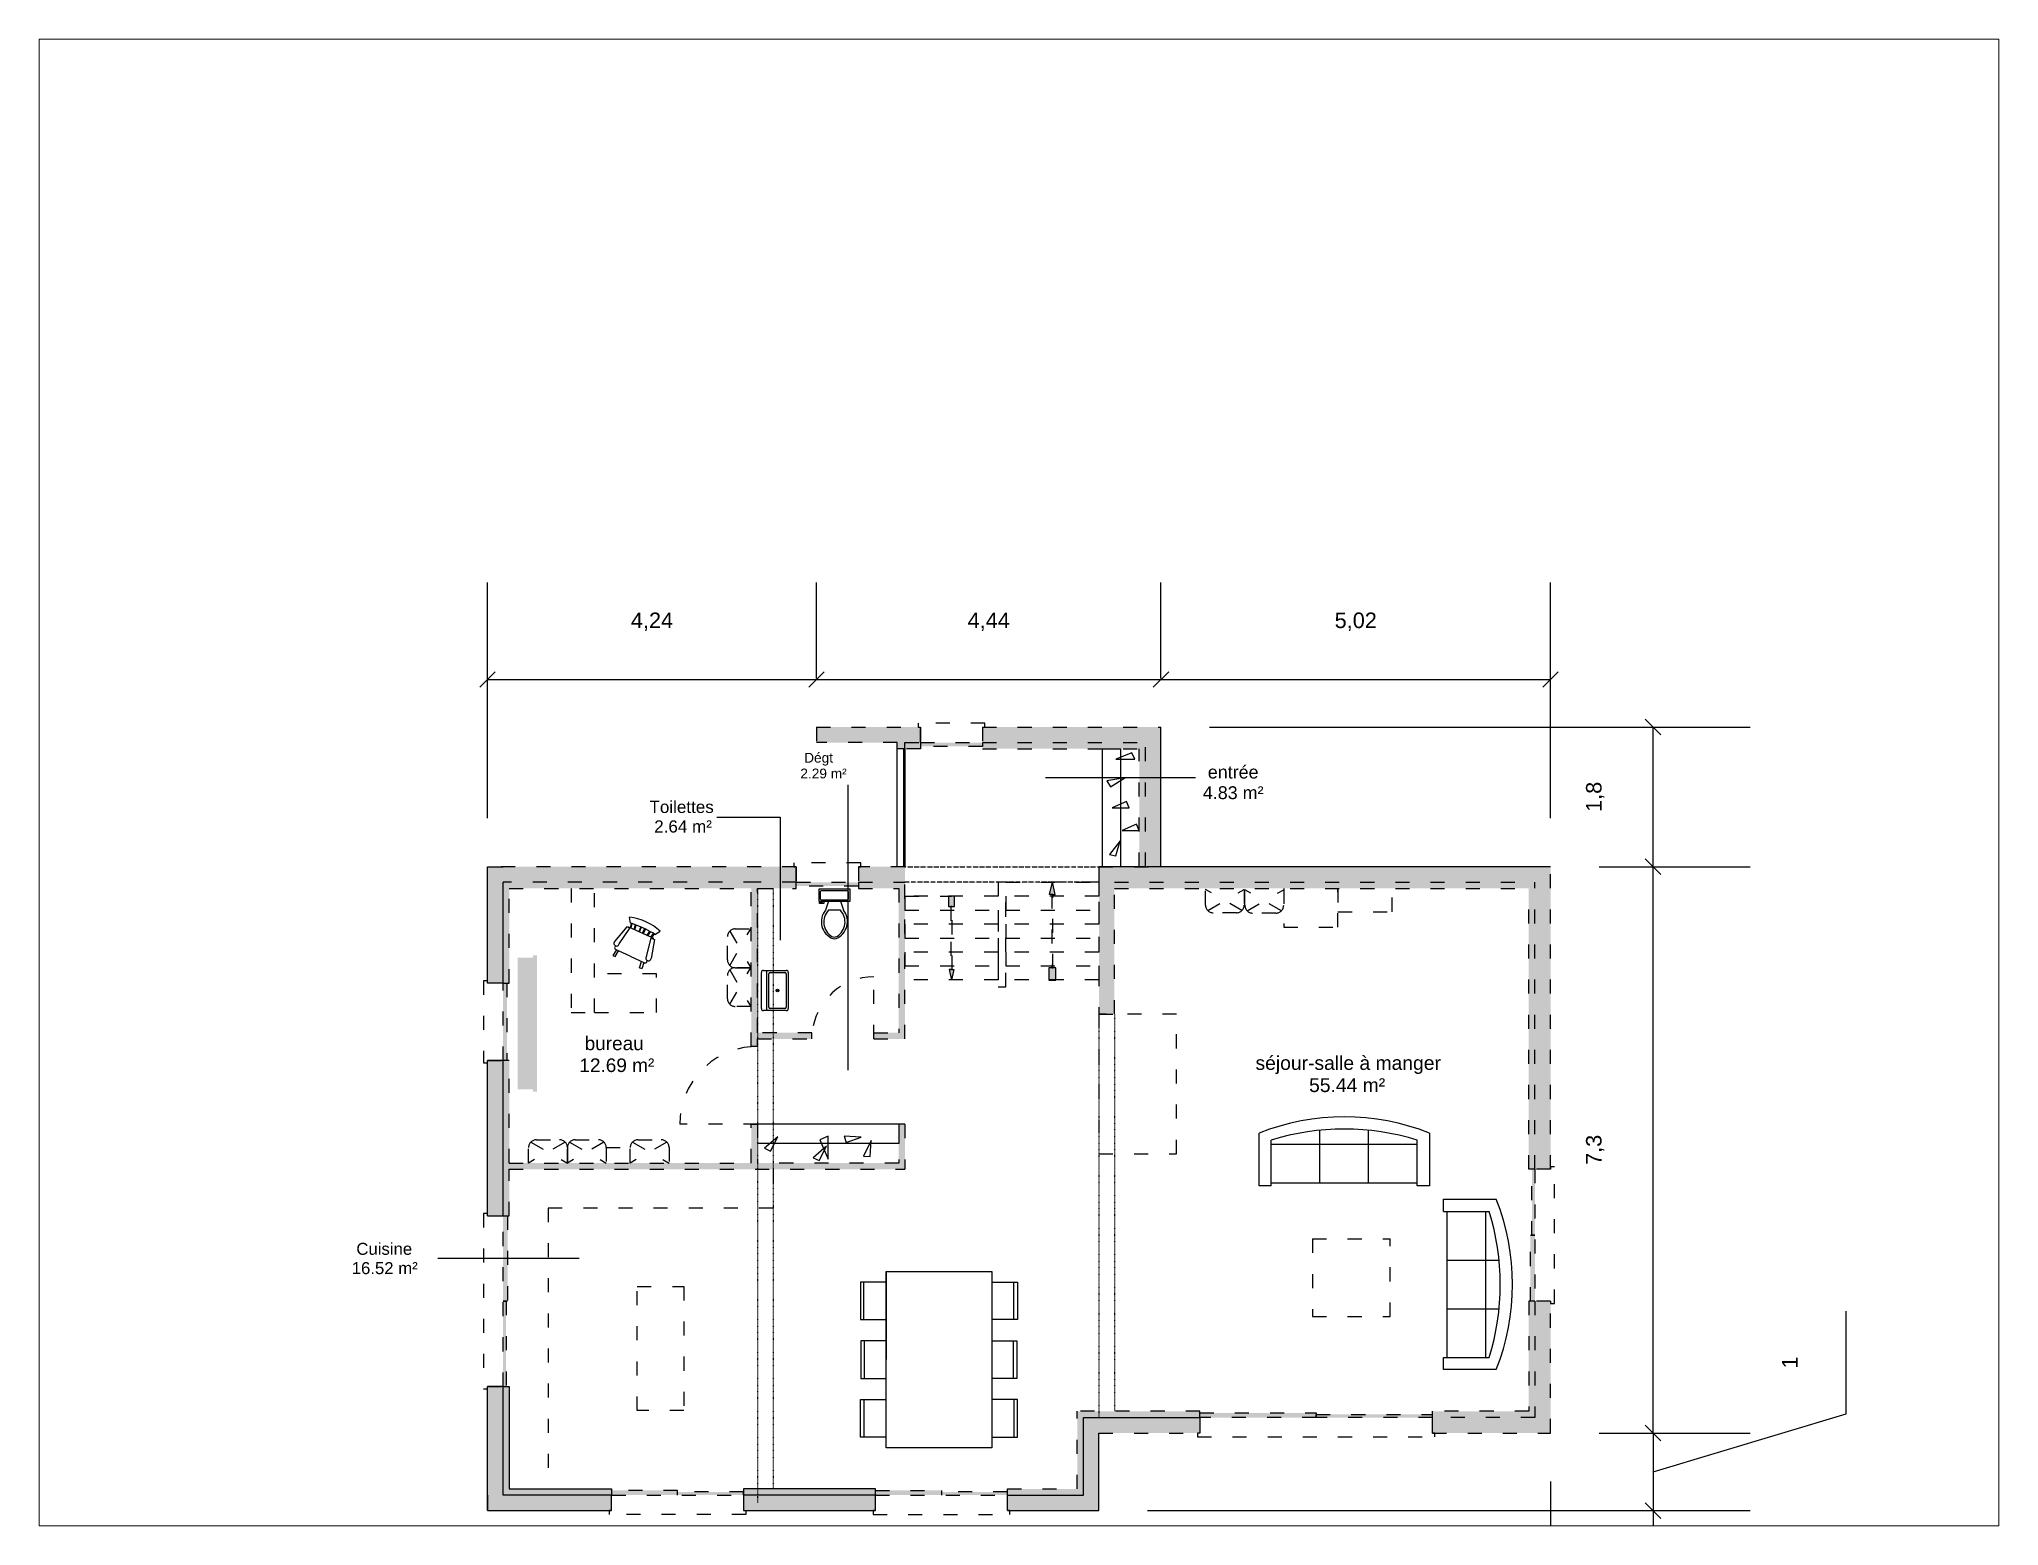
# Paper-space layout 'Layout1' of a CAD drawing. Header units: millimetres. Extents: x 26 to 231, y 20 to 176.
# The model-space entities are those that its viewports show. They can reach past a viewport. Long polylines and large blocks are cut down to what shows.
import ezdxf

# ---------------------------------------------------------------- set-up
doc = ezdxf.new("R2010")
doc.units = ezdxf.units.MM
doc.linetypes.add('ACAD_ISO02W100', pattern=[15, 12, -3])
doc.linetypes.add('ACAD_ISO03W100', pattern=[30, 12, -18])
for name, color, linetype in [('Cotations', 215, 'Continuous'), ('Fenêtres', 140, 'Continuous'), ('Immobiliers', 11, 'Continuous'), ('Layer1', 7, 'ACAD_ISO02W100'), ('Murs', 7, 'Continuous'), ('Portes', 50, 'Continuous')]:
    doc.layers.add(name, color=color, linetype=linetype)
doc.styles.get("Standard").update_dxf_attribs({"font": 'arial.ttf'})
doc.dimstyles.new('Annotative', dxfattribs={"dimscale": 0, "dimtxt": 0.2, "dimasz": 0.2, "dimexe": 1.25, "dimexo": 0.625, "dimtad": 1, "dimtxsty": 'Standard', "dimblk": 'OBLIQUE', "dimcen": 0.2, "dimadec": 0, "dimazin": 0, "dimtfac": 1, "dimtmove": 0, "dimatfit": 3, "dimldrblk": 'OBLIQUE', "dimfxl": 1, "dimarcsym": 0})

psp = doc.layouts.get("Layout1")

msp = doc.modelspace()

# ---------------------------------------------------------------- texts
for s, height, p in [(' Dégt', 0.1262, (2753.864, 1309.407)), ('2.29 m²', 0.1262, (2753.864, 1309.204)), (' entrée', 0.1652, (2759.051, 1309.203)), ('4.83 m²', 0.1652, (2759.051, 1308.937)), ('Toilettes', 0.1569, (2751.92, 1308.758)), (' 2.64 m²', 0.1569, (2751.92, 1308.506)), (' bureau', 0.1753, (2751.016, 1305.701)), ('12.69 m²', 0.1753, (2751.016, 1305.419)), ('séjour-salle à manger', 0.17791, (2759.73, 1305.447)), ('          55.44 m²', 0.17791, (2759.73, 1305.161)), (' Cuisine', 0.1544, (2748.082, 1303.063)), ('16.52 m²', 0.1544, (2748.082, 1302.814))]:
    msp.add_text(s, height=height).set_placement(p)

# ---------------------------------------------------------------- blocks, each defined once
blk = doc.blocks.new('Toilet - top')
for p, q in [((-10, -8.5), (-8, -8.5)), ((-10, -9.5), (-10, -8.5)), ((-7, -9.5), (-10, -9.5)), ((-8, -8.5), (-8, -8)), ((-7, -8), (-7, -9.5)), ((-4, -8), (-6, -14)), ((4, -8), (6, -14)), ((9.5, -6), (9.5, -2)), ((4, -14), (-4, -14))]:
    blk.add_line(p, q)
blk.add_lwpolyline([(10.5, -8), (10.5, 0), (-10.5, 0), (-10.5, -8)], close=True)
for points in [[(-9.5, -2), (-9.5, -6)], [(8.5, -1), (-8.5, -1)], [(-8.5, -7), (8.5, -7)]]:
    blk.add_lwpolyline(points)
for centre, radius, start, end in [((-8.6, -1.9), 0.884, 81.8699, 188.1301), ((-8.6, -6.1), 0.884, 171.8699, 278.1301), ((8.6, -1.9), 0.884, 351.8699, 98.1301), ((8.6, -6.1), 0.884, 261.8699, 8.1301), ((3.5, -21.6), 12.2, 141.4691, 247.9714), ((4.2, -21.8), 11.3, 136.3677, 238.9468), ((-3.5, -21.6), 12.2, 292.0284, 38.5307), ((-4.2, -21.8), 11.3, 301.053, 43.6321), ((0, -27.9), 4, 245.7318, 294.2682), ((0, -29), 4, 254.8605, 285.1395)]:
    blk.add_arc(centre, radius, start, end)
blk = doc.blocks.new('Sink-single - 30 in top')
blk.add_line((-15, -3.999996), (15, -3.999996))
for points in [[(-13.5, 0), (13.5, 0)], [(-15, -18.499996), (-15, -1.5)], [(-13.5, -17.499996), (-13.5, -6.499996)], [(-12.5, -5.499996), (12.5, -5.499996)], [(13.5, -6.499996), (13.5, -17.499996)], [(15, -1.5), (15, -18.499996)], [(13.5, -19.999996), (-13.5, -19.999996)], [(12.5, -18.499996), (-12.5, -18.499996)]]:
    blk.add_lwpolyline(points)
for radius in [1, 0.5]:
    blk.add_circle((0, -11.999996), radius)
for centre, radius, start, end in [((-13.5, -1.5), 1.5, 90, 180), ((-12.5, -6.499996), 1, 90, 180), ((12.5, -6.499996), 1, 0, 90), ((13.5, -1.5), 1.5, 0, 90), ((-13.5, -18.499996), 1.5, 180, 270), ((-12.5, -17.499996), 1, 180, 270), ((12.5, -17.499996), 1, 270, 0), ((13.5, -18.499996), 1.5, 270, 0)]:
    blk.add_arc(centre, radius, start, end)
blk = doc.blocks.new('Chair - Rocking')
at = {"linetype": 'Continuous'}
for p, q in [((-9, -7.5), (-12, -18.49999)), ((-8, -4.5), (-10, -1.5)), ((-7, -7.5), (-9, -7.5)), ((-9, -18.49999), (-7, -7.5)), ((-8.23428, -6.99939), (-8.3093, -7.47958)), ((-8.23041, -7), (8.23915, -7)), ((-7.5, -4.5), (-7, -7)), ((-6.5, -7), (-7.02225, -4.43)), ((-4.5, -7), (-4.96674, -4.19951)), ((-4, -7), (-4.40532, -4.16272)), ((-1.5, -4.05012), (-1.5, -7)), ((-1, -7), (-1, -4.05012)), ((1, -7), (1, -4.04655)), ((1.5, -4.05012), (1.5, -7)), ((4, -7), (4.40187, -4.18694)), ((4.5, -7), (4.96761, -4.19437)), ((6.5, -7), (7, -4.4057)), ((7.5, -4.5), (7, -7)), ((7, -7.5), (9, -7.5)), ((9, -18.49999), (7, -7.5)), ((8, -4.5), (10, -1.5)), ((8.31071, -7.48854), (8.23449, -7.00073)), ((9, -7.5), (12, -18.49999)), ((-10.36644, -20.64523), (-10.5, -21.49999)), ((-9, -22.49999), (-9.5, -26.49999)), ((0, -22.49999), (-9.5, -22.49999)), ((-8, -26.49999), (-7.5, -22.49999)), ((0, -22.49999), (9.5, -22.49999)), ((8, -26.49999), (7.5, -22.49999)), ((9, -22.49999), (9.5, -26.49999)), ((10.5, -21.49999), (10.3575, -20.58798)), ((-9.5, -26.49999), (-8, -26.49999)), ((9.5, -26.49999), (8, -26.49999))]:
    blk.add_line(p, q, dxfattribs=at)
for centre, radius, start, end in [((0, -34.08333), 34.08333, 72.93847, 107.0615), ((0, -68.25004), 64.25, 93.92211, 97.15267), ((0, -68.25004), 64.25, 82.84733, 93.92211), ((-10.5, -18.99999), 1.58114, 161.5651, 18.43495), ((-9.5, -21.49999), 1, 180, 270), ((10.5, -18.99999), 1.58114, 161.5651, 18.43495), ((9.5, -21.49999), 1, 270, 0)]:
    blk.add_arc(centre, radius, start, end, dxfattribs=at)
blk = doc.blocks.new('Sofa - Roundback 7 ft.')
at = {"linetype": 'Continuous'}
for p, q in [((-12.00002, -32.4421), (-12.00003, -6.5971)), ((11.99997, -32.4421), (11.99998, -6.5971)), ((-36.000027, -34), (-36.000027, -11.4696)), ((-35.999844, -13.3819), (35.9998, -13.3819)), ((35.99998, -34), (35.99998, -11.4696)), ((-36.000027, -32.4421), (35.99998, -32.4421))]:
    blk.add_line(p, q, dxfattribs=at)
for points in [[(-36.000027, -34), (-42.000027, -34), (-42.000027, -8)], [(41.99998, -8), (41.99998, -34), (35.99998, -34)]]:
    blk.add_lwpolyline(points, dxfattribs=at)
for centre, radius, start, end in [((0, -114.25), 114.25, 68.43141, 111.5686), ((-0.00001, -127.1968), 121.1968, 72.72033, 107.2797)]:
    blk.add_arc(centre, radius, start, end, dxfattribs=at)
blk = doc.blocks.new('_Oblique')
at = {"color": 0, "linetype": 'ByBlock', "lineweight": -2}
blk.add_line((-0.5, -0.5), (0.5, 0.5), dxfattribs=at)
blk = doc.blocks.new('*D9')
at = {"layer": 'Cotations', "color": 0, "lineweight": -2, "transparency": 16777216}
for p, q in [((2749.832, 1308.691), (2749.832, 1311.728)), ((2754.072, 1310.491), (2754.072, 1311.728)), ((2749.832, 1310.478), (2754.072, 1310.478))]:
    blk.add_line(p, q, dxfattribs=at)
at = {"layer": 'Defpoints', "color": 0, "transparency": 16777216}
for p in [(2754.072, 1310.478), (2754.072, 1309.866), (2749.832, 1308.066)]:
    blk.add_point(p, dxfattribs=at)
at = {"layer": 'Cotations', "color": 0, "lineweight": -2, "transparency": 16777216, "xscale": 0.2, "yscale": 0.2, "zscale": 0.2, "rotation": 180}
blk.add_blockref('_Oblique', (2749.832, 1310.478), dxfattribs=at)
at = {"layer": 'Cotations', "color": 0, "lineweight": -2, "transparency": 16777216, "xscale": 0.2, "yscale": 0.2, "zscale": 0.2}
blk.add_blockref('_Oblique', (2754.072, 1310.478), dxfattribs=at)
at = {"layer": 'Cotations', "color": 0, "transparency": 16777216, "insert": (2751.952, 1311.223), "char_height": 0.2, "attachment_point": 5}
blk.add_mtext('4,24', dxfattribs=at)
blk = doc.blocks.new('*D10')
at = {"layer": 'Cotations', "color": 0, "lineweight": -2, "transparency": 16777216}
for p, q in [((2754.072, 1310.491), (2754.072, 1311.728)), ((2758.512, 1310.491), (2758.512, 1311.728)), ((2754.072, 1310.478), (2758.512, 1310.478))]:
    blk.add_line(p, q, dxfattribs=at)
at = {"layer": 'Defpoints', "color": 0, "transparency": 16777216}
for p in [(2758.512, 1310.478), (2754.072, 1309.866), (2758.512, 1309.866)]:
    blk.add_point(p, dxfattribs=at)
at = {"layer": 'Cotations', "color": 0, "lineweight": -2, "transparency": 16777216, "xscale": 0.2, "yscale": 0.2, "zscale": 0.2, "rotation": 180}
blk.add_blockref('_Oblique', (2754.072, 1310.478), dxfattribs=at)
at = {"layer": 'Cotations', "color": 0, "lineweight": -2, "transparency": 16777216, "xscale": 0.2, "yscale": 0.2, "zscale": 0.2}
blk.add_blockref('_Oblique', (2758.512, 1310.478), dxfattribs=at)
at = {"layer": 'Cotations', "color": 0, "transparency": 16777216, "insert": (2756.292, 1311.223), "char_height": 0.2, "attachment_point": 5}
blk.add_mtext('4,44', dxfattribs=at)
blk = doc.blocks.new('*D11')
at = {"layer": 'Cotations', "color": 0, "lineweight": -2, "transparency": 16777216}
for p, q in [((2758.512, 1310.491), (2758.512, 1311.728)), ((2763.532, 1308.691), (2763.532, 1311.728)), ((2758.512, 1310.478), (2763.532, 1310.478))]:
    blk.add_line(p, q, dxfattribs=at)
at = {"layer": 'Defpoints', "color": 0, "transparency": 16777216}
for p in [(2763.532, 1310.478), (2758.512, 1309.866), (2763.532, 1308.066)]:
    blk.add_point(p, dxfattribs=at)
at = {"layer": 'Cotations', "color": 0, "lineweight": -2, "transparency": 16777216, "xscale": 0.2, "yscale": 0.2, "zscale": 0.2, "rotation": 180}
blk.add_blockref('_Oblique', (2758.512, 1310.478), dxfattribs=at)
at = {"layer": 'Cotations', "color": 0, "lineweight": -2, "transparency": 16777216, "xscale": 0.2, "yscale": 0.2, "zscale": 0.2}
blk.add_blockref('_Oblique', (2763.532, 1310.478), dxfattribs=at)
at = {"layer": 'Cotations', "color": 0, "transparency": 16777216, "insert": (2761.022, 1311.223), "char_height": 0.2, "attachment_point": 5}
blk.add_mtext('5,02', dxfattribs=at)
blk = doc.blocks.new('*D12')
at = {"layer": 'Cotations', "color": 0, "lineweight": -2, "transparency": 16777216}
for p, q in [((2764.157, 1308.066), (2766.103, 1308.066)), ((2764.853, 1300.766), (2764.853, 1308.066)), ((2764.157, 1300.766), (2766.103, 1300.766))]:
    blk.add_line(p, q, dxfattribs=at)
at = {"layer": 'Defpoints', "color": 0, "transparency": 16777216}
for p in [(2763.532, 1308.066), (2764.853, 1308.066), (2763.532, 1300.766)]:
    blk.add_point(p, dxfattribs=at)
at = {"layer": 'Cotations', "color": 0, "lineweight": -2, "transparency": 16777216, "xscale": 0.2, "yscale": 0.2, "zscale": 0.2}
for p, rotation in [((2764.853, 1308.066), 90), ((2764.853, 1300.766), 270)]:
    blk.add_blockref('_Oblique', p, dxfattribs=dict(at, rotation=rotation))
at = {"layer": 'Cotations', "color": 0, "transparency": 16777216, "insert": (2764.108, 1304.416), "char_height": 0.2, "attachment_point": 5, "rotation": 90}
blk.add_mtext('7,3', dxfattribs=at)
blk = doc.blocks.new('*D13')
at = {"layer": 'Cotations', "color": 0, "lineweight": -2, "transparency": 16777216}
for p, q in [((2759.137, 1309.866), (2766.103, 1309.866)), ((2764.853, 1308.066), (2764.853, 1309.866)), ((2764.157, 1308.066), (2766.103, 1308.066))]:
    blk.add_line(p, q, dxfattribs=at)
at = {"layer": 'Defpoints', "color": 0, "transparency": 16777216}
for p in [(2758.512, 1309.866), (2764.853, 1309.866), (2763.532, 1308.066)]:
    blk.add_point(p, dxfattribs=at)
at = {"layer": 'Cotations', "color": 0, "lineweight": -2, "transparency": 16777216, "xscale": 0.2, "yscale": 0.2, "zscale": 0.2}
for p, rotation in [((2764.853, 1309.866), 90), ((2764.853, 1308.066), 270)]:
    blk.add_blockref('_Oblique', p, dxfattribs=dict(at, rotation=rotation))
at = {"layer": 'Cotations', "color": 0, "transparency": 16777216, "insert": (2764.108, 1308.966), "char_height": 0.2, "attachment_point": 5, "rotation": 90}
blk.add_mtext('1,8', dxfattribs=at)
blk = doc.blocks.new('*D14')
at = {"layer": 'Cotations', "color": 0, "lineweight": -2, "transparency": 16777216}
for p, q in [((2767.342, 1301.013), (2767.342, 1302.336)), ((2764.853, 1300.266), (2767.342, 1301.013)), ((2764.853, 1300.766), (2764.853, 1300.966)), ((2764.157, 1300.766), (2766.103, 1300.766)), ((2764.853, 1300.766), (2764.853, 1299.766)), ((2764.853, 1300.766), (2764.853, 1299.766)), ((2758.337, 1299.766), (2766.103, 1299.766)), ((2764.853, 1299.766), (2764.853, 1299.566))]:
    blk.add_line(p, q, dxfattribs=at)
at = {"layer": 'Defpoints', "color": 0, "transparency": 16777216}
for p in [(2763.532, 1300.766), (2757.712, 1299.766), (2764.853, 1299.766)]:
    blk.add_point(p, dxfattribs=at)
at = {"layer": 'Cotations', "color": 0, "lineweight": -2, "transparency": 16777216, "xscale": 0.2, "yscale": 0.2, "zscale": 0.2}
for p, rotation in [((2764.853, 1300.766), 270), ((2764.853, 1299.766), 90)]:
    blk.add_blockref('_Oblique', p, dxfattribs=dict(at, rotation=rotation))
at = {"layer": 'Cotations', "color": 0, "transparency": 16777216, "insert": (2766.616, 1301.675), "char_height": 0.2, "attachment_point": 5, "rotation": 90}
blk.add_mtext('1', dxfattribs=at)
blk = doc.blocks.new('*D15')
at = {"layer": 'Cotations', "color": 0, "lineweight": -2, "transparency": 16777216}
for p, q in [((2749.832, 1299.141), (2749.832, 1297.325)), ((2757.712, 1299.141), (2757.712, 1297.325)), ((2749.832, 1298.575), (2757.712, 1298.575))]:
    blk.add_line(p, q, dxfattribs=at)
at = {"layer": 'Defpoints', "color": 0, "transparency": 16777216}
for p in [(2749.832, 1299.766), (2757.712, 1299.766), (2757.712, 1298.575)]:
    blk.add_point(p, dxfattribs=at)
at = {"layer": 'Cotations', "color": 0, "lineweight": -2, "transparency": 16777216, "xscale": 0.2, "yscale": 0.2, "zscale": 0.2, "rotation": 180}
blk.add_blockref('_Oblique', (2749.832, 1298.575), dxfattribs=at)
at = {"layer": 'Cotations', "color": 0, "lineweight": -2, "transparency": 16777216, "xscale": 0.2, "yscale": 0.2, "zscale": 0.2}
blk.add_blockref('_Oblique', (2757.712, 1298.575), dxfattribs=at)
at = {"layer": 'Cotations', "color": 0, "transparency": 16777216, "insert": (2753.772, 1299.32), "char_height": 0.2, "attachment_point": 5}
blk.add_mtext('7,88', dxfattribs=at)
blk = doc.blocks.new('*D16')
at = {"layer": 'Cotations', "color": 0, "lineweight": -2, "transparency": 16777216}
for p, q in [((2763.532, 1300.141), (2763.532, 1297.325)), ((2757.712, 1299.141), (2757.712, 1297.325)), ((2757.712, 1298.575), (2763.532, 1298.575))]:
    blk.add_line(p, q, dxfattribs=at)
at = {"layer": 'Defpoints', "color": 0, "transparency": 16777216}
for p in [(2763.532, 1300.766), (2757.712, 1299.766), (2763.532, 1298.575)]:
    blk.add_point(p, dxfattribs=at)
at = {"layer": 'Cotations', "color": 0, "lineweight": -2, "transparency": 16777216, "xscale": 0.2, "yscale": 0.2, "zscale": 0.2, "rotation": 180}
blk.add_blockref('_Oblique', (2757.712, 1298.575), dxfattribs=at)
at = {"layer": 'Cotations', "color": 0, "lineweight": -2, "transparency": 16777216, "xscale": 0.2, "yscale": 0.2, "zscale": 0.2}
blk.add_blockref('_Oblique', (2763.532, 1298.575), dxfattribs=at)
at = {"layer": 'Cotations', "color": 0, "transparency": 16777216, "insert": (2760.622, 1299.32), "char_height": 0.2, "attachment_point": 5}
blk.add_mtext('5,82', dxfattribs=at)
blk = doc.blocks.new('*D17')
at = {"layer": 'Cotations', "color": 0, "lineweight": -2, "transparency": 16777216}
for p, q in [((2763.532, 1300.141), (2763.532, 1296.174)), ((2749.832, 1299.141), (2749.832, 1296.174)), ((2749.832, 1297.424), (2763.532, 1297.424))]:
    blk.add_line(p, q, dxfattribs=at)
at = {"layer": 'Defpoints', "color": 0, "transparency": 16777216}
for p in [(2763.532, 1300.766), (2749.832, 1299.766), (2763.532, 1297.424)]:
    blk.add_point(p, dxfattribs=at)
at = {"layer": 'Cotations', "color": 0, "lineweight": -2, "transparency": 16777216, "xscale": 0.2, "yscale": 0.2, "zscale": 0.2, "rotation": 180}
blk.add_blockref('_Oblique', (2749.832, 1297.424), dxfattribs=at)
at = {"layer": 'Cotations', "color": 0, "lineweight": -2, "transparency": 16777216, "xscale": 0.2, "yscale": 0.2, "zscale": 0.2}
blk.add_blockref('_Oblique', (2763.532, 1297.424), dxfattribs=at)
at = {"layer": 'Cotations', "color": 0, "transparency": 16777216, "insert": (2756.682, 1298.169), "char_height": 0.2, "attachment_point": 5}
blk.add_mtext('13,7', dxfattribs=at)

# ---------------------------------------------------------------- dimensions: what is measured, and where the dimension line sits
at = {"layer": 'Cotations'}
for base, p1, p2, picture, middle in [((2754.072, 1310.478), (2749.832, 1308.066), (2754.072, 1309.866), '*D9', (2751.952, 1311.223)), ((2758.512, 1310.478), (2754.072, 1309.866), (2758.512, 1309.866), '*D10', (2756.292, 1311.223)), ((2763.532, 1310.478), (2758.512, 1309.866), (2763.532, 1308.066), '*D11', (2761.022, 1311.223)), ((2763.532, 1297.424), (2749.832, 1299.766), (2763.532, 1300.766), '*D17', (2756.682, 1298.169)), ((2763.532, 1298.575), (2757.712, 1299.766), (2763.532, 1300.766), '*D16', (2760.622, 1299.32)), ((2757.712, 1298.575), (2749.832, 1299.766), (2757.712, 1299.766), '*D15', (2753.772, 1299.32))]:
    dim = msp.add_linear_dim(base=base, p1=p1, p2=p2, dimstyle='Annotative', dxfattribs=at)
    dim.commit()
    dim.dimension.update_dxf_attribs({"geometry": picture, "text_midpoint": middle})
for base, p1, p2, picture, middle in [((2764.853, 1309.866), (2763.532, 1308.066), (2758.512, 1309.866), '*D13', (2764.108, 1308.966)), ((2764.853, 1308.066), (2763.532, 1300.766), (2763.532, 1308.066), '*D12', (2764.108, 1304.416)), ((2764.853, 1299.766), (2763.532, 1300.766), (2757.712, 1299.766), '*D14', (2766.616, 1301.638))]:
    dim = msp.add_linear_dim(base=base, p1=p1, p2=p2, angle=90, dimstyle='Annotative', dxfattribs=at)
    dim.commit()
    dim.dimension.update_dxf_attribs({"geometry": picture, "text_midpoint": middle})

# ---------------------------------------------------------------- hatches: boundary and pattern name
at = {"true_color": 0x000000}
h = msp.add_hatch(color=18, dxfattribs=at)
h.dxf.hatch_style = 1
h.paths.add_polyline_path([(2750.032, 1307.866), (2753.312, 1307.866), (2753.604, 1307.866), (2753.604, 1308.066), (2749.832, 1308.066), (2749.832, 1306.566), (2750.032, 1306.566)])
h.paths.add_polyline_path([(2750.032, 1305.566), (2749.832, 1305.566), (2749.832, 1303.566), (2750.032, 1303.566)])
h.paths.add_polyline_path([(2750.032, 1301.366), (2749.832, 1301.366), (2749.832, 1301.336), (2749.832, 1300.066), (2749.832, 1299.766), (2751.432, 1299.766), (2751.432, 1299.966), (2750.032, 1299.966)])
h.paths.add_polyline_path([(2754.832, 1299.966), (2753.132, 1299.966), (2753.132, 1299.766), (2753.162, 1299.766), (2754.832, 1299.766)])
h.paths.add_polyline_path([(2757.712, 1300.766), (2759.012, 1300.766), (2759.012, 1300.966), (2757.512, 1300.966), (2757.512, 1299.966), (2756.532, 1299.966), (2756.532, 1299.766), (2757.712, 1299.766)])
h.paths.add_polyline_path([(2763.532, 1302.466), (2763.332, 1302.466), (2763.332, 1300.966), (2762.012, 1300.966), (2762.012, 1300.766), (2762.042, 1300.766), (2763.532, 1300.766)])
h.paths.add_polyline_path([(2763.532, 1308.066), (2758.512, 1308.066), (2758.312, 1308.066), (2757.712, 1308.066), (2757.712, 1307.866), (2757.712, 1306.166), (2757.912, 1306.166), (2757.912, 1307.866), (2763.332, 1307.866), (2763.332, 1304.166), (2763.532, 1304.166), (2763.532, 1304.196)])
h.paths.add_polyline_path([(2758.512, 1309.213), (2758.312, 1309.213), (2758.312, 1308.066), (2758.512, 1308.066)])
h.paths.add_polyline_path([(2758.512, 1309.866), (2756.212, 1309.866), (2756.212, 1309.666), (2758.312, 1309.666), (2758.312, 1309.213), (2758.512, 1309.213)])
h.paths.add_polyline_path([(2755.412, 1309.866), (2755.382, 1309.866), (2754.072, 1309.866), (2754.072, 1309.666), (2755.112, 1309.666), (2755.112, 1309.586), (2755.212, 1309.586), (2755.212, 1309.666), (2755.412, 1309.666)])
h.paths.add_polyline_path([(2755.212, 1308.066), (2754.612, 1308.066), (2754.612, 1307.866), (2755.212, 1307.866)])
h.paths.add_polyline_path([(2753.812, 1308.066), (2753.782, 1308.066), (2753.604, 1308.066), (2753.604, 1307.866), (2753.812, 1307.866)])
at = {"true_color": 0x939598}
h = msp.add_hatch(dxfattribs=at)
h.set_pattern_fill('ANGLE', color=252)
h.set_pattern_definition([(0, (0, 0), (0, 6.985), [5.08, -1.905]), (90, (0, 0), (-6.985, 4e-16), [5.08, -1.905])])
h.paths.add_polyline_path([(2755.412, 1309.666), (2755.212, 1309.666), (2755.212, 1309.586), (2755.412, 1309.586)])
h.paths.add_polyline_path([(2758.312, 1309.666), (2756.212, 1309.666), (2756.212, 1309.616), (2756.212, 1309.586), (2758.232, 1309.586), (2758.232, 1309.213), (2758.312, 1309.213)])
h.paths.add_polyline_path([(2758.312, 1309.213), (2758.232, 1309.213), (2758.232, 1308.066), (2758.312, 1308.066)])
h = msp.add_hatch(color=252, dxfattribs=at)
h.dxf.hatch_style = 1
h.paths.add_polyline_path([(2755.412, 1309.666), (2755.212, 1309.666), (2755.212, 1309.586), (2755.412, 1309.586)])
h.paths.add_polyline_path([(2758.312, 1309.666), (2756.212, 1309.666), (2756.212, 1309.616), (2756.212, 1309.586), (2758.232, 1309.586), (2758.232, 1309.213), (2758.312, 1309.213)])
h.paths.add_polyline_path([(2758.312, 1309.213), (2758.232, 1309.213), (2758.232, 1308.066), (2758.312, 1308.066)])
at = {"true_color": 0x000000}
h = msp.add_hatch(color=18, dxfattribs=at)
h.dxf.hatch_style = 1
h.paths.add_polyline_path([(2755.412, 1309.666), (2755.412, 1309.616), (2756.212, 1309.616), (2756.212, 1309.666)])
at = {"true_color": 0x939598}
h = msp.add_hatch(color=252, dxfattribs=at)
h.dxf.hatch_style = 1
h.paths.add_polyline_path([(2755.212, 1307.866), (2754.612, 1307.866), (2754.612, 1307.816), (2754.612, 1307.786), (2755.132, 1307.786), (2755.132, 1305.926), (2754.812, 1305.926), (2754.812, 1305.846), (2755.212, 1305.846)])
h.paths.add_polyline_path([(2753.604, 1307.866), (2753.312, 1307.866), (2750.032, 1307.866), (2750.032, 1306.566), (2750.082, 1306.566), (2750.112, 1306.566), (2750.112, 1307.786), (2750.912, 1307.786), (2753.232, 1307.786), (2753.232, 1305.746), (2753.312, 1305.746), (2753.312, 1307.786), (2753.512, 1307.786), (2753.604, 1307.786)])
h.paths.add_polyline_path([(2753.812, 1307.866), (2753.604, 1307.866), (2753.604, 1307.786), (2753.812, 1307.786)])
h.paths.add_polyline_path([(2754.012, 1305.926), (2753.512, 1305.926), (2753.512, 1305.846), (2754.012, 1305.846)])
h.paths.add_polyline_path([(2753.512, 1305.926), (2753.312, 1305.926), (2753.312, 1305.846), (2753.512, 1305.846)], flags=17)
h.paths.add_polyline_path([(2750.112, 1305.566), (2750.032, 1305.566), (2750.032, 1303.566), (2750.092, 1303.566), (2750.112, 1303.566), (2750.112, 1304.166), (2753.312, 1304.166), (2753.312, 1304.746), (2753.232, 1304.746), (2753.232, 1304.246), (2750.112, 1304.246)])
h.paths.add_polyline_path([(2755.212, 1304.746), (2755.132, 1304.746), (2755.132, 1304.496), (2755.132, 1304.246), (2753.512, 1304.246), (2753.512, 1304.166), (2755.212, 1304.166)])
h.paths.add_polyline_path([(2753.512, 1304.246), (2753.312, 1304.246), (2753.312, 1304.166), (2753.512, 1304.166)])
at = {"true_color": 0x000000}
h = msp.add_hatch(color=18, dxfattribs=at)
h.dxf.hatch_style = 1
h.paths.add_polyline_path([(2754.478, 1307.866), (2753.812, 1307.866), (2753.812, 1307.816), (2754.478, 1307.816)])
h.paths.add_polyline_path([(2754.612, 1307.866), (2754.478, 1307.866), (2754.478, 1307.816), (2754.612, 1307.816)])
at = {"true_color": 0x636466}
h = msp.add_hatch(color=251, dxfattribs=at)
h.dxf.hatch_style = 1
h.paths.add_polyline_path([(2755.849, 1307.686), (2755.774, 1307.686), (2755.774, 1307.551), (2755.849, 1307.551)])
h.paths.add_polyline_path([(2755.842, 1306.741), (2755.804, 1306.741), (2755.782, 1306.741), (2755.812, 1306.606)])
h.paths.add_polyline_path([(2757.112, 1307.866), (2757.077, 1307.708), (2757.12, 1307.708), (2757.147, 1307.708)])
h.paths.add_polyline_path([(2757.156, 1306.761), (2757.068, 1306.761), (2757.068, 1306.606), (2757.156, 1306.606)])
at = {"true_color": 0x939598}
h = msp.add_hatch(color=252, dxfattribs=at)
h.dxf.hatch_style = 1
h.paths.add_polyline_path([(2759.012, 1301.026), (2759.012, 1301.046), (2757.712, 1301.046), (2757.712, 1300.966), (2759.012, 1300.966)])
h.paths.add_polyline_path([(2757.712, 1301.046), (2757.432, 1301.046), (2757.432, 1300.046), (2756.532, 1300.046), (2756.532, 1299.966), (2757.512, 1299.966), (2757.512, 1300.966), (2757.712, 1300.966)])
h.paths.add_polyline_path([(2763.332, 1302.466), (2763.272, 1302.466), (2763.252, 1302.466), (2763.252, 1301.046), (2762.012, 1301.046), (2762.012, 1300.966), (2763.332, 1300.966)])
h.paths.add_polyline_path([(2763.332, 1307.866), (2757.912, 1307.866), (2757.912, 1307.786), (2760.093, 1307.786), (2763.252, 1307.786), (2763.252, 1304.166), (2763.332, 1304.166)])
at = {"true_color": 0x000000}
h = msp.add_hatch(color=18, dxfattribs=at)
h.dxf.hatch_style = 1
h.paths.add_polyline_path([(2750.219, 1305.195), (2750.419, 1305.195), (2750.419, 1305.165), (2750.469, 1305.165), (2750.469, 1306.925), (2750.419, 1306.925), (2750.419, 1306.895), (2750.219, 1306.895)])
h = msp.add_hatch(color=18, dxfattribs=at)
h.dxf.hatch_style = 1
h.paths.add_polyline_path([(2750.082, 1306.566), (2750.032, 1306.566), (2750.032, 1305.566), (2750.082, 1305.566)])
h.paths.add_polyline_path([(2750.092, 1303.566), (2750.032, 1303.566), (2750.032, 1303.019), (2750.092, 1303.019)])
h.paths.add_polyline_path([(2750.092, 1303.019), (2750.032, 1303.019), (2750.032, 1302.466), (2750.072, 1302.466), (2750.092, 1302.466)])
h.paths.add_polyline_path([(2750.072, 1302.466), (2750.032, 1302.466), (2750.032, 1301.366), (2750.072, 1301.366)])
h.paths.add_polyline_path([(2752.282, 1300.026), (2751.432, 1300.026), (2751.432, 1299.966), (2752.282, 1299.966)])
h.paths.add_polyline_path([(2753.132, 1300.006), (2752.282, 1300.006), (2752.282, 1299.966), (2753.132, 1299.966)])
h.paths.add_polyline_path([(2755.682, 1300.026), (2754.832, 1300.026), (2754.832, 1299.966), (2755.682, 1299.966)])
h.paths.add_polyline_path([(2756.532, 1300.006), (2755.682, 1300.006), (2755.682, 1299.966), (2756.532, 1299.966)])
h.paths.add_polyline_path([(2760.512, 1301.006), (2760.512, 1301.026), (2759.012, 1301.026), (2759.012, 1300.966), (2760.512, 1300.966)])
h.paths.add_polyline_path([(2762.012, 1301.006), (2760.512, 1301.006), (2760.512, 1300.966), (2762.012, 1300.966)])
h.paths.add_polyline_path([(2763.332, 1304.166), (2763.292, 1304.166), (2763.292, 1303.316), (2763.332, 1303.316)])
h.paths.add_polyline_path([(2763.332, 1303.316), (2763.292, 1303.316), (2763.272, 1303.316), (2763.272, 1302.466), (2763.332, 1302.466)])
h = msp.add_hatch(color=18, dxfattribs=at)
h.dxf.hatch_style = 1
h.paths.add_polyline_path([(2750.082, 1306.566), (2750.032, 1306.566), (2750.032, 1305.566), (2750.082, 1305.566)])
h = msp.add_hatch(color=18, dxfattribs=at)
h.dxf.hatch_style = 1
h.paths.add_polyline_path([(2763.332, 1304.166), (2763.292, 1304.166), (2763.292, 1303.316), (2763.332, 1303.316)])
h.paths.add_polyline_path([(2763.332, 1303.316), (2763.292, 1303.316), (2763.272, 1303.316), (2763.272, 1302.466), (2763.332, 1302.466)])
h = msp.add_hatch(color=18, dxfattribs=at)
h.dxf.hatch_style = 1
h.paths.add_polyline_path([(2763.332, 1304.166), (2763.292, 1304.166), (2763.292, 1303.316), (2763.332, 1303.316)])
h.paths.add_polyline_path([(2763.332, 1303.316), (2763.292, 1303.316), (2763.272, 1303.316), (2763.272, 1302.466), (2763.332, 1302.466)])
h = msp.add_hatch(color=18, dxfattribs=at)
h.dxf.hatch_style = 1
h.paths.add_polyline_path([(2750.092, 1303.566), (2750.032, 1303.566), (2750.032, 1303.019), (2750.092, 1303.019)])
h.paths.add_polyline_path([(2750.092, 1303.019), (2750.032, 1303.019), (2750.032, 1302.466), (2750.072, 1302.466), (2750.092, 1302.466)])
h.paths.add_polyline_path([(2750.072, 1302.466), (2750.032, 1302.466), (2750.032, 1301.366), (2750.072, 1301.366)])
at = {"true_color": 0x939598}
h = msp.add_hatch(color=252, dxfattribs=at)
h.dxf.hatch_style = 1
h.paths.add_polyline_path([(2750.112, 1301.366), (2750.032, 1301.366), (2750.032, 1299.966), (2751.432, 1299.966), (2751.432, 1300.046), (2750.112, 1300.046)])
h.paths.add_polyline_path([(2754.832, 1300.026), (2754.832, 1300.046), (2753.312, 1300.046), (2753.312, 1299.966), (2754.832, 1299.966)])
h.paths.add_polyline_path([(2753.312, 1300.046), (2753.132, 1300.046), (2753.132, 1299.966), (2753.312, 1299.966)])
at = {"true_color": 0x000000}
h = msp.add_hatch(color=18, dxfattribs=at)
h.dxf.hatch_style = 1
h.paths.add_polyline_path([(2760.512, 1301.006), (2760.512, 1301.026), (2759.012, 1301.026), (2759.012, 1300.966), (2760.512, 1300.966)])
h.paths.add_polyline_path([(2762.012, 1301.006), (2760.512, 1301.006), (2760.512, 1300.966), (2762.012, 1300.966)])
h = msp.add_hatch(color=18, dxfattribs=at)
h.dxf.hatch_style = 1
h.paths.add_polyline_path([(2752.282, 1300.026), (2751.432, 1300.026), (2751.432, 1299.966), (2752.282, 1299.966)])
h.paths.add_polyline_path([(2753.132, 1300.006), (2752.282, 1300.006), (2752.282, 1299.966), (2753.132, 1299.966)])
h.paths.add_polyline_path([(2755.682, 1300.026), (2754.832, 1300.026), (2754.832, 1299.966), (2755.682, 1299.966)])
h.paths.add_polyline_path([(2756.532, 1300.006), (2755.682, 1300.006), (2755.682, 1299.966), (2756.532, 1299.966)])

# ---------------------------------------------------------------- linework, layer by layer
for p, q in [((2758.958, 1309.213), (2757.025, 1309.213)), ((2754.478, 1309.12), (2754.478, 1305.442)), ((2752.787, 1308.706), (2753.604, 1308.706)), ((2753.604, 1308.706), (2753.604, 1307.12)), ((2749.194, 1303.019), (2751.012, 1303.019))]:
    msp.add_line(p, q)
at = {"layer": 'Fenêtres', "linetype": 'ACAD_ISO03W100'}
for p, q in [((2756.242, 1309.916), (2755.382, 1309.916)), ((2755.382, 1309.916), (2755.382, 1309.866)), ((2756.242, 1309.866), (2756.242, 1309.916)), ((2755.412, 1309.666), (2756.212, 1309.666)), ((2756.212, 1309.616), (2755.412, 1309.616)), ((2754.642, 1308.116), (2753.782, 1308.116)), ((2753.782, 1308.116), (2753.782, 1308.066)), ((2754.642, 1308.066), (2754.642, 1308.116)), ((2753.812, 1307.866), (2754.612, 1307.866)), ((2754.612, 1307.816), (2753.812, 1307.816)), ((2749.832, 1306.596), (2749.782, 1306.596)), ((2749.782, 1306.596), (2749.782, 1305.536)), ((2750.032, 1305.566), (2750.032, 1306.566)), ((2750.082, 1306.566), (2750.082, 1305.566)), ((2749.782, 1305.536), (2749.832, 1305.536)), ((2763.292, 1303.316), (2763.292, 1304.166)), ((2763.332, 1304.166), (2763.332, 1302.466)), ((2763.582, 1304.196), (2763.532, 1304.196)), ((2763.582, 1302.436), (2763.582, 1304.196)), ((2749.832, 1303.596), (2749.782, 1303.596)), ((2749.782, 1303.596), (2749.782, 1301.336)), ((2749.832, 1303.566), (2749.832, 1303.596)), ((2750.032, 1301.366), (2750.032, 1303.566)), ((2750.032, 1303.566), (2750.092, 1303.566)), ((2750.092, 1303.566), (2750.092, 1302.466)), ((2763.272, 1302.466), (2763.272, 1303.316)), ((2763.272, 1303.316), (2763.332, 1303.316)), ((2763.332, 1303.316), (2763.292, 1303.316)), ((2750.092, 1302.466), (2750.032, 1302.466)), ((2750.032, 1302.466), (2750.072, 1302.466)), ((2750.072, 1302.466), (2750.072, 1301.366)), ((2763.532, 1302.436), (2763.582, 1302.436)), ((2749.782, 1301.336), (2749.832, 1301.336)), ((2749.832, 1301.336), (2749.832, 1301.366)), ((2749.832, 1301.366), (2750.032, 1301.366)), ((2759.012, 1301.026), (2760.512, 1301.026)), ((2760.512, 1300.966), (2759.012, 1300.966)), ((2760.512, 1301.026), (2760.512, 1300.966)), ((2760.512, 1300.966), (2760.512, 1301.006)), ((2760.512, 1301.006), (2762.012, 1301.006)), ((2762.012, 1300.966), (2760.512, 1300.966)), ((2758.982, 1300.766), (2758.982, 1300.716)), ((2758.982, 1300.716), (2762.042, 1300.716)), ((2762.042, 1300.716), (2762.042, 1300.766)), ((2752.282, 1300.026), (2751.432, 1300.026)), ((2751.432, 1299.966), (2753.132, 1299.966)), ((2751.432, 1299.966), (2752.282, 1299.966)), ((2752.282, 1299.966), (2752.282, 1300.026)), ((2753.132, 1300.006), (2752.282, 1300.006)), ((2753.132, 1299.966), (2753.132, 1300.006)), ((2754.832, 1299.766), (2754.832, 1300.026)), ((2754.832, 1300.026), (2755.682, 1300.026)), ((2754.832, 1299.966), (2756.532, 1299.966)), ((2755.682, 1300.026), (2755.682, 1299.966)), ((2756.532, 1300.006), (2755.682, 1300.006)), ((2751.432, 1299.766), (2751.402, 1299.766)), ((2751.402, 1299.766), (2751.402, 1299.716)), ((2753.162, 1299.716), (2751.402, 1299.716)), ((2753.132, 1299.766), (2753.162, 1299.766)), ((2753.162, 1299.766), (2753.162, 1299.716)), ((2754.832, 1299.766), (2754.802, 1299.766)), ((2754.802, 1299.766), (2754.802, 1299.716)), ((2754.802, 1299.716), (2756.562, 1299.716)), ((2756.562, 1299.766), (2756.532, 1299.766)), ((2756.562, 1299.716), (2756.562, 1299.766))]:
    msp.add_line(p, q, dxfattribs=at)
at = {"layer": 'Immobiliers'}
for p, q in [((2757.752, 1309.586), (2757.752, 1308.066)), ((2757.752, 1309.586), (2757.992, 1309.586)), ((2758.136, 1309.535), (2757.931, 1309.45)), ((2757.992, 1309.586), (2757.992, 1308.066)), ((2758.174, 1309.45), (2758.136, 1309.535)), ((2758.045, 1309.212), (2757.813, 1309.172)), ((2757.863, 1309.097), (2758.045, 1309.212)), ((2757.931, 1309.45), (2758.174, 1309.45)), ((2757.813, 1309.172), (2757.863, 1309.097)), ((2758.068, 1308.904), (2757.881, 1308.826)), ((2757.881, 1308.826), (2758.103, 1308.826)), ((2758.103, 1308.826), (2758.068, 1308.904)), ((2758.197, 1308.612), (2758.01, 1308.534)), ((2758.01, 1308.534), (2758.232, 1308.534)), ((2758.232, 1308.534), (2758.197, 1308.612)), ((2757.987, 1308.398), (2757.848, 1308.225)), ((2757.848, 1308.225), (2757.931, 1308.204)), ((2757.931, 1308.204), (2757.987, 1308.398)), ((2758.232, 1308.066), (2757.712, 1308.066)), ((2757.712, 1308.066), (2757.752, 1308.066)), ((2755.132, 1304.746), (2753.312, 1304.746)), ((2755.132, 1304.746), (2755.132, 1304.496)), ((2755.132, 1304.496), (2753.312, 1304.496)), ((2753.573, 1304.583), (2753.403, 1304.437)), ((2753.403, 1304.437), (2753.481, 1304.4)), ((2753.481, 1304.4), (2753.573, 1304.583)), ((2754.199, 1304.462), (2754.029, 1304.315)), ((2754.107, 1304.279), (2754.199, 1304.462)), ((2754.222, 1304.593), (2754.117, 1304.546)), ((2754.117, 1304.546), (2754.222, 1304.295)), ((2754.222, 1304.295), (2754.222, 1304.593)), ((2754.65, 1304.578), (2754.427, 1304.593)), ((2754.427, 1304.593), (2754.456, 1304.512)), ((2754.456, 1304.512), (2754.65, 1304.578)), ((2754.775, 1304.537), (2754.679, 1304.334)), ((2754.765, 1304.332), (2754.775, 1304.537)), ((2754.029, 1304.315), (2754.107, 1304.279)), ((2754.679, 1304.334), (2754.765, 1304.332)), ((2754.961, 1302.712), (2754.638, 1302.712)), ((2754.638, 1302.712), (2754.638, 1302.228)), ((2754.684, 1302.228), (2754.684, 1302.712)), ((2754.968, 1302.849), (2756.332, 1302.849)), ((2754.968, 1300.576), (2754.968, 1302.849)), ((2754.968, 1302.849), (2754.968, 1301.712)), ((2754.968, 1302.849), (2755.65, 1302.849)), ((2756.332, 1302.849), (2756.332, 1300.576)), ((2756.339, 1302.712), (2756.662, 1302.712)), ((2756.617, 1302.228), (2756.617, 1302.712)), ((2756.662, 1302.712), (2756.662, 1302.228)), ((2754.638, 1302.228), (2754.961, 1302.228)), ((2756.662, 1302.228), (2756.339, 1302.228)), ((2754.968, 1301.955), (2754.645, 1301.955)), ((2754.645, 1301.955), (2754.645, 1301.47)), ((2754.691, 1301.47), (2754.691, 1301.955)), ((2756.332, 1301.955), (2756.655, 1301.955)), ((2756.61, 1301.47), (2756.61, 1301.955)), ((2756.655, 1301.955), (2756.655, 1301.47)), ((2754.968, 1301.712), (2754.968, 1301.849)), ((2754.645, 1301.47), (2754.968, 1301.47)), ((2754.645, 1301.47), (2754.691, 1301.47)), ((2756.655, 1301.47), (2756.332, 1301.47)), ((2754.638, 1300.712), (2754.638, 1301.197)), ((2754.638, 1301.197), (2754.961, 1301.197)), ((2754.684, 1301.197), (2754.684, 1300.712)), ((2756.662, 1301.197), (2756.339, 1301.197)), ((2756.617, 1301.197), (2756.617, 1300.712)), ((2756.662, 1300.712), (2756.662, 1301.197)), ((2754.961, 1300.712), (2754.638, 1300.712)), ((2756.339, 1300.712), (2756.662, 1300.712)), ((2756.332, 1300.576), (2754.968, 1300.576))]:
    msp.add_line(p, q, dxfattribs=at)
at = {"layer": 'Immobiliers', "linetype": 'ACAD_ISO03W100'}
for p, q in [((2750.112, 1307.786), (2750.912, 1307.786)), ((2750.912, 1307.786), (2750.912, 1306.186)), ((2751.212, 1306.186), (2751.212, 1307.786)), ((2757.912, 1307.786), (2760.093, 1307.786)), ((2759.085, 1307.572), (2759.085, 1307.772)), ((2759.555, 1307.501), (2759.085, 1307.772)), ((2759.114, 1307.501), (2759.585, 1307.772)), ((2759.585, 1307.772), (2759.585, 1307.572)), ((2759.593, 1307.568), (2759.593, 1307.768)), ((2760.064, 1307.497), (2759.593, 1307.768)), ((2759.622, 1307.497), (2760.093, 1307.768)), ((2760.093, 1307.786), (2760.093, 1307.286)), ((2760.093, 1307.768), (2760.093, 1307.568)), ((2760.793, 1307.286), (2760.793, 1307.786)), ((2760.793, 1307.786), (2760.793, 1307.486)), ((2761.493, 1307.486), (2761.493, 1307.786)), ((2759.485, 1307.472), (2759.185, 1307.472)), ((2759.993, 1307.468), (2759.693, 1307.468)), ((2760.793, 1307.486), (2761.493, 1307.486)), ((2752.954, 1306.793), (2753.225, 1307.264)), ((2752.954, 1307.235), (2753.225, 1306.764)), ((2753.025, 1307.264), (2753.225, 1307.264)), ((2760.093, 1307.286), (2760.793, 1307.286)), ((2752.925, 1306.864), (2752.925, 1307.164)), ((2752.012, 1306.686), (2751.212, 1306.686)), ((2752.012, 1306.186), (2752.012, 1306.686)), ((2752.954, 1306.293), (2753.225, 1306.764)), ((2752.954, 1306.735), (2753.225, 1306.264)), ((2753.025, 1306.764), (2753.225, 1306.764)), ((2753.225, 1306.764), (2753.025, 1306.764)), ((2752.925, 1306.364), (2752.925, 1306.664)), ((2750.912, 1306.186), (2751.212, 1306.186)), ((2751.212, 1306.186), (2752.012, 1306.186)), ((2753.225, 1306.264), (2753.025, 1306.264)), ((2757.712, 1306.166), (2757.712, 1304.366)), ((2758.712, 1306.166), (2757.712, 1306.166)), ((2758.712, 1304.366), (2758.712, 1306.166)), ((2750.832, 1304.517), (2750.362, 1304.246)), ((2750.362, 1304.246), (2750.362, 1304.446)), ((2750.391, 1304.517), (2750.862, 1304.246)), ((2750.462, 1304.546), (2750.762, 1304.546)), ((2751.332, 1304.517), (2750.862, 1304.246)), ((2750.862, 1304.446), (2750.862, 1304.246)), ((2750.862, 1304.246), (2750.862, 1304.446)), ((2750.891, 1304.517), (2751.362, 1304.246)), ((2750.962, 1304.546), (2751.262, 1304.546)), ((2751.362, 1304.446), (2751.362, 1304.246)), ((2751.362, 1304.446), (2751.672, 1304.446)), ((2752.142, 1304.517), (2751.672, 1304.246)), ((2751.672, 1304.246), (2751.672, 1304.446)), ((2751.701, 1304.517), (2752.172, 1304.246)), ((2751.772, 1304.546), (2752.072, 1304.546)), ((2752.172, 1304.446), (2752.172, 1304.246)), ((2750.112, 1304.246), (2750.362, 1304.246)), ((2753.512, 1304.166), (2753.512, 1303.666)), ((2757.712, 1304.366), (2758.712, 1304.366)), ((2753.512, 1303.666), (2750.612, 1303.666)), ((2750.612, 1303.666), (2750.612, 1300.046)), ((2760.465, 1303.268), (2760.465, 1302.268)), ((2760.465, 1303.268), (2761.465, 1303.268)), ((2761.465, 1302.268), (2761.465, 1303.268)), ((2751.762, 1301.056), (2751.762, 1302.656)), ((2751.762, 1302.656), (2752.362, 1302.656)), ((2752.362, 1302.656), (2752.362, 1301.056)), ((2760.465, 1302.268), (2761.465, 1302.268)), ((2752.362, 1301.056), (2751.762, 1301.056))]:
    msp.add_line(p, q, dxfattribs=at)
for centre, start, end in [((2759.185, 1307.572), 180, 270), ((2759.485, 1307.572), 270, 0), ((2759.693, 1307.568), 180, 270), ((2759.993, 1307.568), 270, 360), ((2753.025, 1307.164), 90, 180), ((2753.025, 1306.864), 180, 270), ((2753.025, 1306.664), 90, 180), ((2753.025, 1306.364), 180, 270), ((2750.462, 1304.446), 90, 180), ((2750.762, 1304.446), 0, 90), ((2750.962, 1304.446), 90, 180), ((2751.262, 1304.446), 0, 90), ((2751.772, 1304.446), 90, 180), ((2752.072, 1304.446), 0, 90)]:
    msp.add_arc(centre, 0.1, start, end, dxfattribs=at)
at = {"layer": 'Layer1', "linetype": 'ACAD_ISO03W100', "ltscale": 0.02}
for p, q in [((2755.212, 1308.066), (2757.712, 1308.066)), ((2757.712, 1308.066), (2757.712, 1307.866)), ((2757.712, 1307.866), (2755.212, 1307.866))]:
    msp.add_line(p, q, dxfattribs=at)
at = {"layer": 'Layer1', "linetype": 'ACAD_ISO03W100', "ltscale": 0.03}
for p, q in [((2753.312, 1307.786), (2753.312, 1299.866)), ((2753.512, 1307.786), (2753.512, 1300.046)), ((2757.712, 1306.166), (2757.712, 1300.966)), ((2757.912, 1306.166), (2757.912, 1301.046))]:
    msp.add_line(p, q, dxfattribs=at)
at = {"layer": 'Layer1', "linetype": 'ACAD_ISO03W100', "ltscale": 0.1}
msp.add_line((2753.312, 1307.786), (2753.512, 1307.786), dxfattribs=at)
at = {"layer": 'Murs', "linetype": 'ACAD_ISO03W100'}
for p, q in [((2754.072, 1309.866), (2754.072, 1309.666)), ((2754.072, 1309.866), (2755.412, 1309.866)), ((2755.382, 1309.866), (2755.412, 1309.866)), ((2755.412, 1309.666), (2755.412, 1309.866)), ((2755.412, 1309.866), (2755.412, 1309.666)), ((2756.212, 1309.866), (2756.212, 1309.586)), ((2756.212, 1309.866), (2758.512, 1309.866)), ((2756.212, 1309.866), (2756.242, 1309.866)), ((2755.112, 1309.666), (2754.072, 1309.666)), ((2755.112, 1309.586), (2755.112, 1309.666)), ((2755.212, 1309.586), (2755.112, 1309.586)), ((2755.212, 1309.586), (2755.212, 1309.666)), ((2755.212, 1309.666), (2755.412, 1309.666)), ((2755.412, 1309.586), (2755.212, 1309.586)), ((2755.412, 1309.666), (2755.412, 1309.586)), ((2756.212, 1309.666), (2758.312, 1309.666)), ((2756.212, 1309.666), (2756.212, 1309.616)), ((2756.212, 1309.586), (2758.232, 1309.586)), ((2758.232, 1308.066), (2758.232, 1309.586)), ((2758.312, 1308.066), (2758.312, 1309.666)), ((2753.812, 1308.066), (2749.832, 1308.066)), ((2753.782, 1308.066), (2753.812, 1308.066)), ((2753.812, 1307.866), (2753.812, 1308.066)), ((2753.812, 1308.066), (2753.812, 1307.866)), ((2755.212, 1308.066), (2754.612, 1308.066)), ((2754.612, 1308.066), (2754.612, 1307.866)), ((2754.612, 1308.066), (2754.642, 1308.066)), ((2755.212, 1305.846), (2755.212, 1308.066)), ((2757.712, 1308.066), (2758.512, 1308.066)), ((2757.712, 1308.066), (2757.712, 1306.166)), ((2758.312, 1308.066), (2758.232, 1308.066)), ((2758.512, 1308.066), (2758.312, 1308.066)), ((2763.532, 1304.166), (2763.532, 1308.066)), ((2753.312, 1307.866), (2750.032, 1307.866)), ((2750.112, 1306.566), (2750.112, 1307.786)), ((2750.112, 1307.786), (2753.232, 1307.786)), ((2753.232, 1305.746), (2753.232, 1307.786)), ((2753.812, 1307.866), (2753.312, 1307.866)), ((2753.312, 1305.926), (2753.312, 1307.786)), ((2753.312, 1307.786), (2753.812, 1307.786)), ((2753.812, 1307.786), (2753.812, 1307.866)), ((2754.612, 1307.866), (2754.612, 1307.786)), ((2754.612, 1307.866), (2755.212, 1307.866)), ((2754.612, 1307.866), (2754.612, 1307.816)), ((2754.612, 1307.786), (2755.132, 1307.786)), ((2755.132, 1307.786), (2755.132, 1305.926)), ((2756.412, 1307.866), (2756.412, 1306.516)), ((2756.512, 1307.866), (2756.412, 1307.866)), ((2756.412, 1307.866), (2756.412, 1307.686)), ((2756.512, 1306.516), (2756.512, 1307.866)), ((2756.512, 1307.866), (2757.712, 1307.866)), ((2757.077, 1307.708), (2757.112, 1307.866)), ((2757.12, 1307.708), (2757.077, 1307.708)), ((2757.103, 1307.708), (2757.103, 1306.761)), ((2757.147, 1307.708), (2757.112, 1307.866)), ((2757.712, 1307.866), (2757.112, 1307.866)), ((2757.112, 1307.708), (2757.147, 1307.708)), ((2757.12, 1306.761), (2757.12, 1307.708)), ((2757.712, 1307.866), (2757.712, 1307.686)), ((2757.912, 1306.166), (2757.912, 1307.866)), ((2757.912, 1307.866), (2763.332, 1307.866)), ((2757.912, 1307.786), (2763.252, 1307.786)), ((2763.252, 1304.166), (2763.252, 1307.786)), ((2763.332, 1304.166), (2763.332, 1307.866)), ((2756.412, 1307.686), (2755.212, 1307.686)), ((2755.212, 1307.686), (2755.212, 1307.506)), ((2755.212, 1307.686), (2755.812, 1307.686)), ((2755.212, 1307.506), (2756.412, 1307.506)), ((2755.812, 1307.686), (2755.774, 1307.686)), ((2755.774, 1307.686), (2755.774, 1307.551)), ((2755.849, 1307.686), (2755.774, 1307.686)), ((2755.774, 1307.551), (2755.849, 1307.551)), ((2755.819, 1307.551), (2755.804, 1307.551)), ((2755.804, 1307.551), (2755.804, 1306.741)), ((2755.819, 1306.741), (2755.819, 1307.551)), ((2755.849, 1307.551), (2755.849, 1307.686)), ((2756.412, 1307.506), (2756.412, 1307.326)), ((2757.712, 1307.686), (2756.512, 1307.686)), ((2756.512, 1307.686), (2756.512, 1307.506)), ((2756.512, 1307.506), (2757.712, 1307.506)), ((2757.712, 1307.506), (2757.712, 1307.326)), ((2756.412, 1307.326), (2755.212, 1307.326)), ((2755.212, 1307.326), (2755.212, 1307.146)), ((2757.712, 1307.326), (2756.512, 1307.326)), ((2756.512, 1307.326), (2756.512, 1307.146)), ((2755.212, 1307.146), (2756.412, 1307.146)), ((2756.412, 1306.966), (2755.212, 1306.966)), ((2755.212, 1306.966), (2755.212, 1306.786)), ((2756.412, 1307.146), (2756.412, 1306.966)), ((2756.512, 1307.146), (2757.712, 1307.146)), ((2757.712, 1306.966), (2756.512, 1306.966)), ((2756.512, 1306.966), (2756.512, 1306.786)), ((2757.712, 1307.146), (2757.712, 1306.966)), ((2755.212, 1306.786), (2756.412, 1306.786)), ((2755.812, 1306.741), (2755.782, 1306.741)), ((2755.782, 1306.741), (2755.812, 1306.606)), ((2755.804, 1306.741), (2755.842, 1306.741)), ((2755.842, 1306.741), (2755.812, 1306.606)), ((2756.412, 1306.786), (2756.412, 1306.606)), ((2756.512, 1306.786), (2757.712, 1306.786)), ((2757.156, 1306.761), (2757.068, 1306.761)), ((2757.068, 1306.761), (2757.068, 1306.603)), ((2757.103, 1306.761), (2757.12, 1306.761)), ((2757.156, 1306.603), (2757.156, 1306.761)), ((2757.712, 1306.786), (2757.712, 1306.606)), ((2749.832, 1306.566), (2749.832, 1306.596)), ((2750.032, 1306.566), (2750.112, 1306.566)), ((2750.032, 1306.566), (2750.082, 1306.566)), ((2756.412, 1306.606), (2755.212, 1306.606)), ((2756.412, 1306.516), (2756.512, 1306.516)), ((2757.712, 1306.606), (2756.512, 1306.606)), ((2757.068, 1306.603), (2757.156, 1306.603)), ((2757.112, 1306.603), (2757.156, 1306.603)), ((2754.012, 1305.926), (2753.312, 1305.926)), ((2754.012, 1305.846), (2754.012, 1305.926)), ((2754.812, 1305.846), (2754.812, 1305.926)), ((2754.812, 1305.926), (2755.132, 1305.926)), ((2757.712, 1306.166), (2757.912, 1306.166)), ((2753.312, 1305.746), (2753.232, 1305.746)), ((2753.312, 1305.746), (2753.312, 1305.846)), ((2753.312, 1305.846), (2754.012, 1305.846)), ((2754.812, 1305.846), (2755.212, 1305.846)), ((2749.832, 1305.536), (2749.832, 1305.566)), ((2749.832, 1305.566), (2750.032, 1305.566)), ((2750.112, 1305.566), (2750.032, 1305.566)), ((2750.112, 1304.246), (2750.112, 1305.566)), ((2753.232, 1304.246), (2753.232, 1304.746)), ((2753.232, 1304.746), (2753.312, 1304.746)), ((2753.312, 1304.746), (2753.312, 1304.246)), ((2755.212, 1304.746), (2755.132, 1304.746)), ((2755.132, 1304.746), (2755.132, 1304.246)), ((2755.212, 1304.746), (2755.212, 1304.166)), ((2750.112, 1304.246), (2753.232, 1304.246)), ((2750.112, 1304.246), (2750.362, 1304.246)), ((2750.112, 1303.566), (2750.112, 1304.166)), ((2750.112, 1304.166), (2755.212, 1304.166)), ((2750.112, 1304.166), (2753.512, 1304.166)), ((2755.132, 1304.246), (2753.312, 1304.246)), ((2763.332, 1304.166), (2763.252, 1304.166)), ((2763.532, 1304.166), (2763.332, 1304.166)), ((2763.532, 1304.166), (2763.332, 1304.166)), ((2763.532, 1304.196), (2763.532, 1304.166)), ((2750.032, 1303.566), (2750.112, 1303.566)), ((2763.332, 1302.466), (2763.252, 1302.466)), ((2763.252, 1302.466), (2763.252, 1301.046)), ((2763.332, 1302.466), (2763.272, 1302.466)), ((2763.532, 1302.466), (2763.332, 1302.466)), ((2763.332, 1302.466), (2763.332, 1300.966)), ((2763.532, 1300.766), (2763.532, 1302.466)), ((2763.532, 1302.466), (2763.532, 1302.436)), ((2757.432, 1300.046), (2757.432, 1301.046)), ((2759.012, 1301.046), (2757.432, 1301.046)), ((2759.012, 1300.966), (2759.012, 1301.046)), ((2759.012, 1300.966), (2759.012, 1301.026)), ((2762.012, 1300.966), (2762.012, 1301.046)), ((2763.252, 1301.046), (2762.012, 1301.046)), ((2763.332, 1300.966), (2762.012, 1300.966)), ((2762.012, 1300.766), (2762.012, 1300.966)), ((2757.712, 1300.766), (2759.012, 1300.766)), ((2759.012, 1300.766), (2758.982, 1300.766)), ((2762.012, 1300.766), (2763.532, 1300.766)), ((2762.042, 1300.766), (2762.012, 1300.766)), ((2756.532, 1299.966), (2756.532, 1300.046)), ((2756.532, 1300.046), (2757.432, 1300.046))]:
    msp.add_line(p, q, dxfattribs=at)
at = {"layer": 'Murs'}
for p, q in [((2758.512, 1308.066), (2758.512, 1309.866)), ((2749.832, 1306.566), (2749.832, 1308.066)), ((2749.832, 1308.066), (2750.032, 1308.066)), ((2763.532, 1308.066), (2758.512, 1308.066)), ((2750.032, 1306.566), (2750.032, 1307.866)), ((2750.032, 1306.566), (2749.832, 1306.566)), ((2750.032, 1305.566), (2749.832, 1305.566)), ((2749.832, 1303.566), (2749.832, 1305.566)), ((2750.032, 1303.566), (2750.032, 1305.566)), ((2750.032, 1305.566), (2750.032, 1305.566)), ((2749.832, 1303.566), (2750.032, 1303.566)), ((2750.032, 1301.366), (2749.832, 1301.366)), ((2749.832, 1300.066), (2749.832, 1301.366)), ((2750.032, 1299.966), (2750.032, 1301.366)), ((2750.032, 1301.366), (2750.112, 1301.366)), ((2750.112, 1301.366), (2750.112, 1300.046)), ((2757.512, 1299.966), (2757.512, 1300.966)), ((2757.512, 1300.966), (2759.012, 1300.966)), ((2759.012, 1300.966), (2759.012, 1300.766)), ((2762.012, 1300.766), (2762.012, 1300.966)), ((2757.712, 1299.766), (2757.712, 1300.766)), ((2749.832, 1299.766), (2749.832, 1300.066)), ((2749.832, 1299.766), (2749.832, 1299.966)), ((2749.832, 1299.766), (2749.832, 1299.966)), ((2749.832, 1299.966), (2749.832, 1299.766)), ((2749.832, 1299.766), (2749.832, 1299.966)), ((2750.032, 1299.966), (2750.032, 1300.016)), ((2751.432, 1299.966), (2750.032, 1299.966)), ((2750.112, 1300.046), (2751.432, 1300.046)), ((2751.432, 1300.046), (2751.432, 1299.966)), ((2751.432, 1299.766), (2751.432, 1299.966)), ((2754.832, 1300.046), (2753.132, 1300.046)), ((2753.132, 1300.046), (2753.132, 1299.966)), ((2754.832, 1299.966), (2753.132, 1299.966)), ((2753.132, 1299.966), (2753.132, 1299.766)), ((2754.832, 1299.966), (2754.832, 1300.046)), ((2754.832, 1299.766), (2754.832, 1299.966)), ((2756.532, 1299.766), (2756.532, 1299.966)), ((2756.532, 1299.966), (2757.512, 1299.966)), ((2749.832, 1299.766), (2751.432, 1299.766)), ((2753.132, 1299.766), (2754.832, 1299.766)), ((2756.532, 1299.766), (2757.712, 1299.766))]:
    msp.add_line(p, q, dxfattribs=at)
at = {"layer": 'Portes'}
for p, q in [((2755.112, 1308.066), (2755.112, 1309.586)), ((2755.212, 1309.586), (2755.192, 1309.586)), ((2755.192, 1309.586), (2755.192, 1308.066)), ((2755.212, 1309.586), (2755.212, 1308.066)), ((2755.212, 1309.586), (2755.212, 1309.566))]:
    msp.add_line(p, q, dxfattribs=at)
at = {"layer": 'Portes', "linetype": 'ACAD_ISO03W100'}
for p, q in [((2754.812, 1305.846), (2754.812, 1306.646)), ((2753.312, 1304.746), (2752.312, 1304.746))]:
    msp.add_line(p, q, dxfattribs=at)
for centre, radius, start, end in [((2754.812, 1305.846), 0.8, 90, 174.2894), ((2753.312, 1304.746), 1.003, 94.5739, 180)]:
    msp.add_arc(centre, radius, start, end, dxfattribs=at)

# ---------------------------------------------------------------- block references
at = {"layer": 'Immobiliers', "linetype": 'ACAD_ISO03W100'}
for name, p, xscale, yscale, zscale in [('Toilet - top', (2754.303, 1307.774), 0.01931447761274611, 0.01931447761274611, 0.01931447761274611), ('Sofa - Roundback 7 ft.', (2760.874, 1304.841), 0.02614485981976015, 0.02614485981976015, 0.02614485981976015)]:
    msp.add_blockref(name, p, dxfattribs=dict(at, xscale=xscale, yscale=yscale, zscale=zscale))
for name, p, xscale, yscale, zscale, rotation in [('Chair - Rocking', (2751.874, 1307.355), 0.02164418630876414, 0.02164418630876414, 0.02164418630876414, 335.151348649681), ('Sink-single - 30 in top', (2753.362, 1306.47), 0.01732110580278459, 0.01732110580278459, 0.01732110580278459, 90), ('Sofa - Roundback 7 ft.', (2763.042, 1302.681), 0.02614485981976015, 0.02614485981976015, 0.02614485981976015, 270)]:
    msp.add_blockref(name, p, dxfattribs=dict(at, xscale=xscale, yscale=yscale, zscale=zscale, rotation=rotation))

msp.set_redraw_order([(e.dxf.handle, doc.entitydb.next_handle()) for e in msp.query("TEXT MTEXT ATTDEF DIMENSION ARC_DIMENSION")])  # texts and dimensions are drawn at this point

# ---------------------------------------------------------------- viewports
at = {"layer": 'Portes', "linetype": 'ACAD_ISO03W100'}
psp.add_viewport(center=(128.5, 97.5), size=(205.6, 156), view_center_point=(2756.682, 1309.151), view_height=19.1622, dxfattribs=at)

doc.saveas('drawing.dxf')
